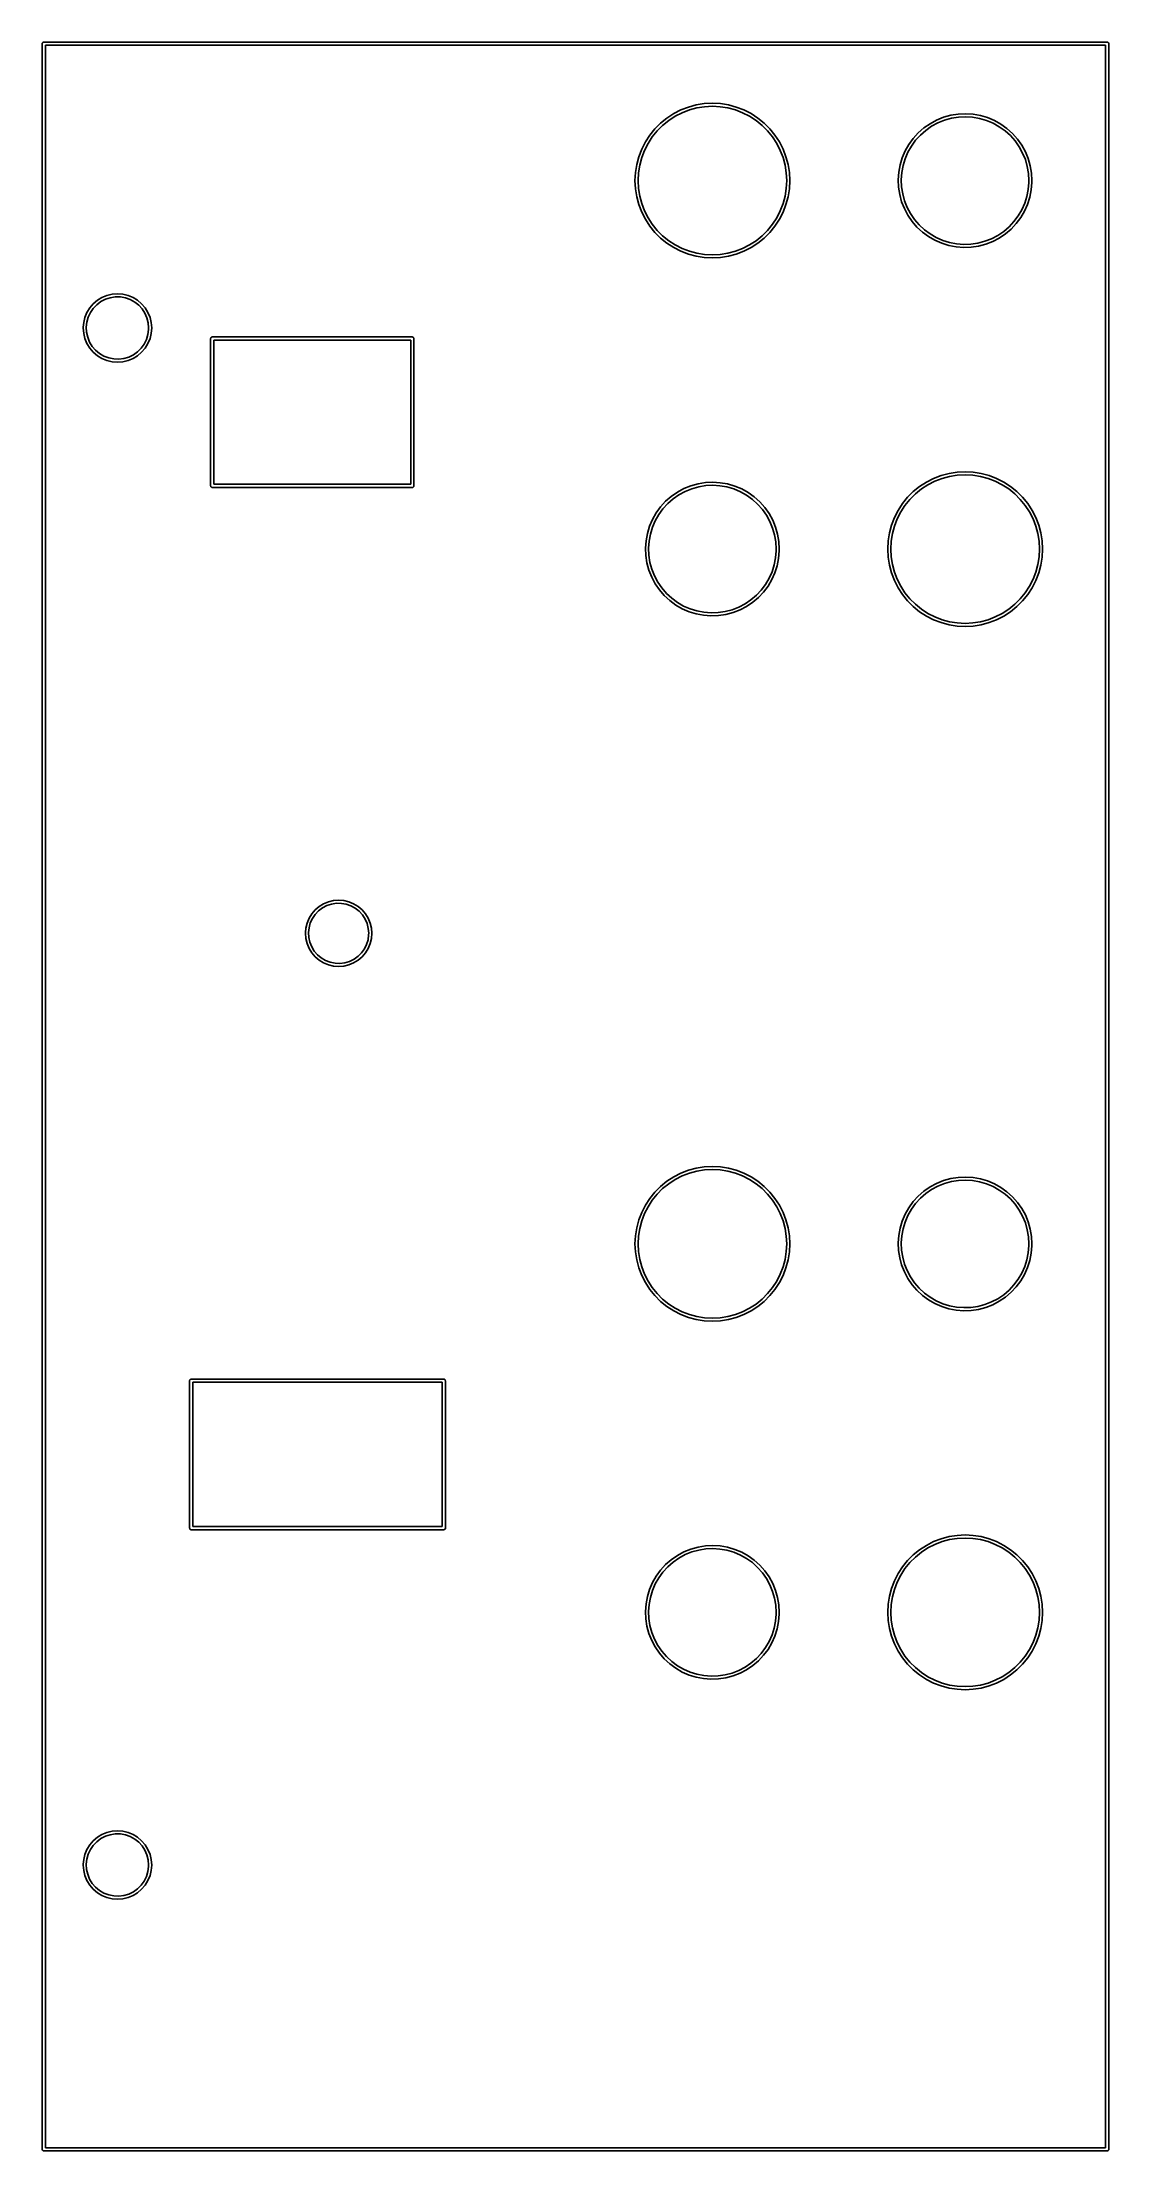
# Model space of a CAD drawing. Extents: x 13 to 64, y -113 to -13.
import ezdxf

# ---------------------------------------------------------------- set-up
doc = ezdxf.new("R2010")
doc.units = 0
doc.layers.add('BLACK', color=7, linetype='CONTINUOUS')

msp = doc.modelspace()

# ---------------------------------------------------------------- linework, layer by layer
at = {"layer": 'BLACK', "linetype": 'CONTINUOUS'}
for p, q in [((13.425, -13), (13.4267, -12.9903)), ((13.425, -113), (13.425, -13)), ((13.4261, -12.987), (13.4278, -12.9841)), ((13.4267, -12.9903), (13.4261, -12.987)), ((13.4278, -12.9841), (13.4295, -12.9743)), ((13.4295, -12.9743), (13.442, -12.9594)), ((13.442, -12.9594), (13.4518, -12.9425)), ((13.4518, -12.9425), (13.4581, -12.9402)), ((13.4581, -12.9402), (13.4625, -12.935)), ((13.4625, -12.935), (13.4817, -12.9317)), ((13.4817, -12.9317), (13.5, -12.925)), ((13.5, -12.925), (64, -12.925)), ((64, -12.925), (64.0097, -12.9267)), ((64.0097, -12.9267), (64.013, -12.9261)), ((64.013, -12.9261), (64.0159, -12.9278)), ((64.0159, -12.9278), (64.0257, -12.9295)), ((64.0257, -12.9295), (64.0406, -12.942)), ((64.0406, -12.942), (64.0575, -12.9518)), ((64.0575, -12.9518), (64.0598, -12.9581)), ((64.0598, -12.9581), (64.065, -12.9625)), ((64.065, -12.9625), (64.0683, -12.9817)), ((64.0683, -12.9817), (64.075, -13)), ((64.075, -13), (64.075, -113)), ((13.575, -13.075), (13.575, -112.925)), ((63.925, -13.075), (13.575, -13.075)), ((63.925, -112.925), (63.925, -13.075)), ((43.7552, -16.1427), (44.1144, -16.0049)), ((44.1144, -16.0049), (44.4859, -15.9053)), ((44.4859, -15.9053), (44.8659, -15.8451)), ((44.881, -15.9895), (44.5161, -16.0473)), ((44.8659, -15.8451), (45.25, -15.825)), ((45.25, -15.9702), (44.881, -15.9895)), ((45.25, -15.825), (45.6341, -15.8451)), ((45.619, -15.9895), (45.25, -15.9702)), ((45.9839, -16.0473), (45.619, -15.9895)), ((45.6341, -15.8451), (46.0141, -15.9053)), ((46.0141, -15.9053), (46.3856, -16.0049)), ((46.3856, -16.0049), (46.7448, -16.1427)), ((42.5189, -17.0409), (42.7909, -16.7689)), ((42.8881, -16.8768), (42.6268, -17.1381)), ((42.7909, -16.7689), (43.0899, -16.5269)), ((43.1752, -16.6443), (42.8881, -16.8768)), ((43.0899, -16.5269), (43.4125, -16.3174)), ((43.4851, -16.4431), (43.1752, -16.6443)), ((43.4125, -16.3174), (43.7552, -16.1427)), ((43.8143, -16.2753), (43.4851, -16.4431)), ((44.1592, -16.1429), (43.8143, -16.2753)), ((44.5161, -16.0473), (44.1592, -16.1429)), ((46.3408, -16.1429), (45.9839, -16.0473)), ((46.6857, -16.2753), (46.3408, -16.1429)), ((47.0149, -16.4431), (46.6857, -16.2753)), ((46.7448, -16.1427), (47.0875, -16.3174)), ((47.3248, -16.6443), (47.0149, -16.4431)), ((47.0875, -16.3174), (47.4101, -16.5269)), ((47.6119, -16.8768), (47.3248, -16.6443)), ((47.4101, -16.5269), (47.7091, -16.7689)), ((47.8732, -17.1381), (47.6119, -16.8768)), ((47.7091, -16.7689), (47.9811, -17.0409)), ((55.0286, -17.2315), (55.2953, -16.9981)), ((55.2953, -16.9981), (55.5863, -16.7958)), ((55.6624, -16.9195), (55.3847, -17.1125)), ((55.5863, -16.7958), (55.8982, -16.6272)), ((55.96, -16.7586), (55.6624, -16.9195)), ((55.8982, -16.6272), (56.2268, -16.4944)), ((56.2736, -16.6319), (55.96, -16.7586)), ((56.2268, -16.4944), (56.5682, -16.3991)), ((56.5994, -16.5409), (56.2736, -16.6319)), ((56.5682, -16.3991), (56.9181, -16.3424)), ((56.9333, -16.4868), (56.5994, -16.5409)), ((56.9181, -16.3424), (57.2722, -16.3251)), ((57.2712, -16.4703), (56.9333, -16.4868)), ((57.6087, -16.4915), (57.2712, -16.4703)), ((57.2722, -16.3251), (57.6259, -16.3473)), ((57.9418, -16.5503), (57.6087, -16.4915)), ((57.6259, -16.3473), (57.975, -16.4089)), ((58.2663, -16.6458), (57.9418, -16.5503)), ((57.975, -16.4089), (58.3151, -16.509)), ((58.5782, -16.7769), (58.2663, -16.6458)), ((58.3151, -16.509), (58.6418, -16.6463)), ((58.8734, -16.9419), (58.5782, -16.7769)), ((58.6418, -16.6463), (58.9512, -16.8193)), ((59.1485, -17.1388), (58.8734, -16.9419)), ((58.9512, -16.8193), (59.2395, -17.0256)), ((41.7549, -18.3644), (41.8927, -18.0052)), ((41.8927, -18.0052), (42.0674, -17.6625)), ((42.1931, -17.7351), (42.0253, -18.0643)), ((42.0674, -17.6625), (42.2769, -17.3399)), ((42.3943, -17.4252), (42.1931, -17.7351)), ((42.2769, -17.3399), (42.5189, -17.0409)), ((42.6268, -17.1381), (42.3943, -17.4252)), ((48.1057, -17.4252), (47.8732, -17.1381)), ((47.9811, -17.0409), (48.2231, -17.3399)), ((48.3069, -17.7351), (48.1057, -17.4252)), ((48.2231, -17.3399), (48.4326, -17.6625)), ((48.4747, -18.0643), (48.3069, -17.7351)), ((48.4326, -17.6625), (48.6073, -18.0052)), ((48.6073, -18.0052), (48.7451, -18.3644)), ((54.4061, -18.0883), (54.5812, -17.7801)), ((54.7033, -17.8588), (54.5362, -18.1529)), ((54.5812, -17.7801), (54.7896, -17.4933)), ((54.9021, -17.5851), (54.7033, -17.8588)), ((54.7896, -17.4933), (55.0286, -17.2315)), ((55.1302, -17.3353), (54.9021, -17.5851)), ((55.3847, -17.1125), (55.1302, -17.3353)), ((59.3998, -17.3651), (59.1485, -17.1388)), ((59.2395, -17.0256), (59.5029, -17.2628)), ((59.6244, -17.6181), (59.3998, -17.3651)), ((59.5029, -17.2628), (59.7382, -17.5279)), ((59.8194, -17.8945), (59.6244, -17.6181)), ((59.7382, -17.5279), (59.9426, -17.8175)), ((59.9823, -18.1909), (59.8194, -17.8945)), ((59.9426, -17.8175), (60.1133, -18.1281)), ((41.5951, -19.1159), (41.6553, -18.7359)), ((41.6553, -18.7359), (41.7549, -18.3644)), ((41.7973, -18.7661), (41.7395, -19.131)), ((41.8929, -18.4092), (41.7973, -18.7661)), ((42.0253, -18.0643), (41.8929, -18.4092)), ((48.6071, -18.4092), (48.4747, -18.0643)), ((48.7027, -18.7661), (48.6071, -18.4092)), ((48.7605, -19.131), (48.7027, -18.7661)), ((48.7451, -18.3644), (48.8447, -18.7359)), ((48.8447, -18.7359), (48.9049, -19.1159)), ((54.1, -19.1021), (54.164, -18.7534)), ((54.164, -18.7534), (54.2665, -18.4141)), ((54.3052, -18.7876), (54.2441, -19.1203)), ((54.2665, -18.4141), (54.4061, -18.0883)), ((54.403, -18.4638), (54.3052, -18.7876)), ((54.5362, -18.1529), (54.403, -18.4638)), ((60.1112, -18.5036), (59.9823, -18.1909)), ((60.2045, -18.8288), (60.1112, -18.5036)), ((60.1133, -18.1281), (60.2484, -18.4558)), ((60.2609, -19.1623), (60.2045, -18.8288)), ((60.2484, -18.4558), (60.3461, -18.7966)), ((60.3461, -18.7966), (60.4052, -19.1461)), ((41.575, -19.5), (41.5951, -19.1159)), ((41.5951, -19.8841), (41.575, -19.5)), ((41.6553, -20.2641), (41.5951, -19.8841)), ((41.7395, -19.131), (41.7202, -19.5)), ((41.7202, -19.5), (41.7395, -19.869)), ((41.7395, -19.869), (41.7973, -20.2339)), ((48.7027, -20.2339), (48.7605, -19.869)), ((48.7798, -19.5), (48.7605, -19.131)), ((48.7605, -19.869), (48.7798, -19.5)), ((48.9049, -19.8841), (48.8447, -20.2641)), ((48.9049, -19.1159), (48.925, -19.5)), ((48.925, -19.5), (48.9049, -19.8841)), ((54.0753, -19.4557), (54.1, -19.1021)), ((54.0754, -19.4577), (54.0753, -19.4557)), ((54.0902, -19.8098), (54.0754, -19.4577)), ((54.1444, -20.1601), (54.0902, -19.8098)), ((54.2441, -19.1203), (54.2205, -19.4577)), ((54.2205, -19.4577), (54.2347, -19.7957)), ((54.2347, -19.7957), (54.2864, -20.1299)), ((60.1846, -20.2535), (60.2503, -19.9217)), ((60.2503, -19.9217), (60.2786, -19.5846)), ((60.2798, -19.5), (60.2609, -19.1623)), ((60.2786, -19.5846), (60.2798, -19.5)), ((60.3941, -19.9419), (60.3253, -20.2896)), ((60.4238, -19.5887), (60.3941, -19.9419)), ((60.4052, -19.1461), (60.425, -19.5)), ((60.425, -19.5), (60.4238, -19.5887)), ((41.7549, -20.6356), (41.6553, -20.2641)), ((41.8927, -20.9948), (41.7549, -20.6356)), ((41.7973, -20.2339), (41.8929, -20.5908)), ((42.0674, -21.3375), (41.8927, -20.9948)), ((41.8929, -20.5908), (42.0253, -20.9357)), ((42.0253, -20.9357), (42.1931, -21.2649)), ((48.3069, -21.2649), (48.4747, -20.9357)), ((48.6073, -20.9948), (48.4326, -21.3375)), ((48.4747, -20.9357), (48.6071, -20.5908)), ((48.6071, -20.5908), (48.7027, -20.2339)), ((48.7451, -20.6356), (48.6073, -20.9948)), ((48.8447, -20.2641), (48.7451, -20.6356)), ((54.2373, -20.5022), (54.1444, -20.1601)), ((54.3678, -20.8318), (54.2373, -20.5022)), ((54.2864, -20.1299), (54.3751, -20.4563)), ((54.5342, -21.1447), (54.3678, -20.8318)), ((54.3751, -20.4563), (54.4996, -20.7708)), ((54.4996, -20.7708), (54.6584, -21.0695)), ((59.7736, -21.1766), (59.9447, -20.8849)), ((60.0739, -20.9513), (59.8945, -21.257)), ((59.9447, -20.8849), (60.0823, -20.5759)), ((60.2181, -20.6275), (60.0739, -20.9513)), ((60.0823, -20.5759), (60.1846, -20.2535)), ((60.3253, -20.2896), (60.2181, -20.6275)), ((42.2769, -21.6601), (42.0674, -21.3375)), ((42.1931, -21.2649), (42.3943, -21.5748)), ((42.5189, -21.9591), (42.2769, -21.6601)), ((42.3943, -21.5748), (42.6268, -21.8619)), ((42.7909, -22.2311), (42.5189, -21.9591)), ((42.6268, -21.8619), (42.8881, -22.1232)), ((47.6119, -22.1232), (47.8732, -21.8619)), ((47.9811, -21.9591), (47.7091, -22.2311)), ((47.8732, -21.8619), (48.1057, -21.5748)), ((48.2231, -21.6601), (47.9811, -21.9591)), ((48.1057, -21.5748), (48.3069, -21.2649)), ((48.4326, -21.3375), (48.2231, -21.6601)), ((54.7345, -21.4372), (54.5342, -21.1447)), ((54.6584, -21.0695), (54.8495, -21.3486)), ((54.9661, -21.7055), (54.7345, -21.4372)), ((54.8495, -21.3486), (55.0706, -21.6047)), ((55.2262, -21.9464), (54.9661, -21.7055)), ((55.0706, -21.6047), (55.3188, -21.8345)), ((55.5115, -22.1567), (55.2262, -21.9464)), ((55.3188, -21.8345), (55.591, -22.0352)), ((58.8014, -22.1024), (59.0818, -21.9133)), ((59.1696, -22.029), (58.8757, -22.2272)), ((59.0818, -21.9133), (59.3394, -21.6941)), ((59.4395, -21.7992), (59.1696, -22.029)), ((59.3394, -21.6941), (59.5709, -21.4475)), ((59.6822, -21.5409), (59.4395, -21.7992)), ((59.5709, -21.4475), (59.7736, -21.1766)), ((59.8945, -21.257), (59.6822, -21.5409)), ((43.0899, -22.4731), (42.7909, -22.2311)), ((42.8881, -22.1232), (43.1752, -22.3557)), ((43.4125, -22.6826), (43.0899, -22.4731)), ((43.1752, -22.3557), (43.4851, -22.5569)), ((43.7552, -22.8573), (43.4125, -22.6826)), ((43.4851, -22.5569), (43.8143, -22.7247)), ((44.1144, -22.9951), (43.7552, -22.8573)), ((43.8143, -22.7247), (44.1592, -22.8571)), ((44.4859, -23.0947), (44.1144, -22.9951)), ((44.1592, -22.8571), (44.5161, -22.9527)), ((44.5161, -22.9527), (44.881, -23.0105)), ((44.881, -23.0105), (45.25, -23.0298)), ((45.25, -23.0298), (45.619, -23.0105)), ((45.619, -23.0105), (45.9839, -22.9527)), ((45.9839, -22.9527), (46.3408, -22.8571)), ((46.3856, -22.9951), (46.0141, -23.0947)), ((46.3408, -22.8571), (46.6857, -22.7247)), ((46.7448, -22.8573), (46.3856, -22.9951)), ((46.6857, -22.7247), (47.0149, -22.5569)), ((47.0875, -22.6826), (46.7448, -22.8573)), ((47.0149, -22.5569), (47.3248, -22.3557)), ((47.4101, -22.4731), (47.0875, -22.6826)), ((47.3248, -22.3557), (47.6119, -22.1232)), ((47.7091, -22.2311), (47.4101, -22.4731)), ((55.8185, -22.334), (55.5115, -22.1567)), ((55.591, -22.0352), (55.8839, -22.2043)), ((56.1433, -22.4759), (55.8185, -22.334)), ((55.8839, -22.2043), (56.1939, -22.3397)), ((56.4819, -22.5807), (56.1433, -22.4759)), ((56.1939, -22.3397), (56.517, -22.4398)), ((56.8301, -22.6471), (56.4819, -22.5807)), ((56.517, -22.4398), (56.8493, -22.5032)), ((57.1835, -22.6743), (56.8301, -22.6471)), ((56.8493, -22.5032), (57.1865, -22.5291)), ((57.5378, -22.6619), (57.1835, -22.6743)), ((57.1865, -22.5291), (57.5246, -22.5173)), ((57.5246, -22.5173), (57.8592, -22.4679)), ((57.8884, -22.6102), (57.5378, -22.6619)), ((57.8592, -22.4679), (58.1862, -22.3815)), ((58.2311, -22.5196), (57.8884, -22.6102)), ((58.1862, -22.3815), (58.5016, -22.2592)), ((58.5616, -22.3914), (58.2311, -22.5196)), ((58.5016, -22.2592), (58.8014, -22.1024)), ((58.8757, -22.2272), (58.5616, -22.3914)), ((44.8659, -23.1549), (44.4859, -23.0947)), ((45.25, -23.175), (44.8659, -23.1549)), ((45.6341, -23.1549), (45.25, -23.175)), ((46.0141, -23.0947), (45.6341, -23.1549)), ((16.2623, -25.0521), (16.4978, -24.9545)), ((16.4978, -24.9545), (16.7458, -24.895)), ((16.8968, -25.0236), (16.657, -25.0602)), ((16.7458, -24.895), (17, -24.875)), ((17.1393, -25.0265), (16.8968, -25.0236)), ((17, -24.875), (17.2542, -24.895)), ((17.3781, -25.069), (17.1393, -25.0265)), ((17.2542, -24.895), (17.5022, -24.9545)), ((17.5022, -24.9545), (17.7377, -25.0521)), ((15.395, -26.2458), (15.4545, -25.9978)), ((15.4545, -25.9978), (15.5521, -25.7623)), ((15.611, -25.9889), (15.5462, -26.2227)), ((15.5521, -25.7623), (15.6853, -25.5448)), ((15.7131, -25.7689), (15.611, -25.9889)), ((15.6853, -25.5448), (15.851, -25.351)), ((15.8498, -25.5686), (15.7131, -25.7689)), ((16.0174, -25.3932), (15.8498, -25.5686)), ((15.851, -25.351), (16.0448, -25.1853)), ((16.2113, -25.2476), (16.0174, -25.3932)), ((16.0448, -25.1853), (16.2623, -25.0521)), ((16.4265, -25.1356), (16.2113, -25.2476)), ((16.657, -25.0602), (16.4265, -25.1356)), ((17.6067, -25.15), (17.3781, -25.069)), ((17.8191, -25.2672), (17.6067, -25.15)), ((17.7377, -25.0521), (17.9552, -25.1853)), ((18.0094, -25.4176), (17.8191, -25.2672)), ((17.9552, -25.1853), (18.149, -25.351)), ((18.1726, -25.597), (18.0094, -25.4176)), ((18.149, -25.351), (18.3147, -25.5448)), ((18.3044, -25.8006), (18.1726, -25.597)), ((18.4011, -26.023), (18.3044, -25.8006)), ((18.3147, -25.5448), (18.4479, -25.7623)), ((18.4602, -26.2583), (18.4011, -26.023)), ((18.4479, -25.7623), (18.5455, -25.9978)), ((18.5455, -25.9978), (18.605, -26.2458)), ((15.375, -26.5), (15.3778, -26.4638)), ((15.395, -26.7542), (15.375, -26.5)), ((15.3778, -26.4638), (15.395, -26.2458)), ((15.4545, -27.0022), (15.395, -26.7542)), ((15.5521, -27.2377), (15.4545, -27.0022)), ((15.5462, -26.2227), (15.5204, -26.4638)), ((15.5204, -26.4638), (15.5343, -26.706)), ((15.5343, -26.706), (15.5877, -26.9426)), ((15.5877, -26.9426), (15.6789, -27.1673)), ((18.3761, -27.0448), (18.4466, -26.8128)), ((18.4466, -26.8128), (18.4783, -26.5723)), ((18.5455, -27.0022), (18.4479, -27.2377)), ((18.4801, -26.5), (18.4602, -26.2583)), ((18.4783, -26.5723), (18.4801, -26.5)), ((18.605, -26.7542), (18.5455, -27.0022)), ((18.605, -26.2458), (18.625, -26.5)), ((18.625, -26.5), (18.605, -26.7542)), ((21.425, -27), (21.4267, -26.9903)), ((21.425, -34), (21.425, -27)), ((21.4261, -26.987), (21.4278, -26.9841)), ((21.4267, -26.9903), (21.4261, -26.987)), ((21.4278, -26.9841), (21.4295, -26.9743)), ((21.4295, -26.9743), (21.442, -26.9594)), ((21.442, -26.9594), (21.4518, -26.9425)), ((21.4518, -26.9425), (21.4581, -26.9402)), ((21.4581, -26.9402), (21.4625, -26.935)), ((21.4625, -26.935), (21.4817, -26.9317)), ((21.4817, -26.9317), (21.5, -26.925)), ((21.5, -26.925), (31, -26.925)), ((31, -26.925), (31.0097, -26.9267)), ((31.0097, -26.9267), (31.013, -26.9261)), ((31.013, -26.9261), (31.0159, -26.9278)), ((31.0159, -26.9278), (31.0257, -26.9295)), ((31.0257, -26.9295), (31.0406, -26.942)), ((31.0406, -26.942), (31.0575, -26.9518)), ((31.0575, -26.9518), (31.0598, -26.9581)), ((31.0598, -26.9581), (31.065, -26.9625)), ((31.065, -26.9625), (31.0683, -26.9817)), ((31.0683, -26.9817), (31.075, -27)), ((31.075, -27), (31.075, -34)), ((15.6853, -27.4552), (15.5521, -27.2377)), ((15.6789, -27.1673), (15.8057, -27.3741)), ((15.851, -27.649), (15.6853, -27.4552)), ((15.8057, -27.3741), (15.9645, -27.5575)), ((16.0448, -27.8147), (15.851, -27.649)), ((15.9645, -27.5575), (16.1511, -27.7124)), ((16.2623, -27.9479), (16.0448, -27.8147)), ((16.1511, -27.7124), (16.3605, -27.8348)), ((16.4978, -28.0455), (16.2623, -27.9479)), ((16.3605, -27.8348), (16.5871, -27.9213)), ((16.5871, -27.9213), (16.8248, -27.9696)), ((16.8248, -27.9696), (17.0671, -27.9785)), ((17.0671, -27.9785), (17.3077, -27.9477)), ((17.3077, -27.9477), (17.54, -27.878)), ((17.7377, -27.9479), (17.5022, -28.0455)), ((17.54, -27.878), (17.7579, -27.7713)), ((17.9552, -27.8147), (17.7377, -27.9479)), ((17.7579, -27.7713), (17.9553, -27.6305)), ((18.149, -27.649), (17.9552, -27.8147)), ((17.9553, -27.6305), (18.1271, -27.4593)), ((18.1271, -27.4593), (18.2687, -27.2623)), ((18.3147, -27.4552), (18.149, -27.649)), ((18.2687, -27.2623), (18.3761, -27.0448)), ((18.4479, -27.2377), (18.3147, -27.4552)), ((21.575, -27.075), (21.575, -33.925)), ((30.925, -27.075), (21.575, -27.075)), ((30.925, -33.925), (30.925, -27.075)), ((16.7458, -28.105), (16.4978, -28.0455)), ((17, -28.125), (16.7458, -28.105)), ((17.2542, -28.105), (17, -28.125)), ((17.5022, -28.0455), (17.2542, -28.105)), ((21.4317, -34.0183), (21.425, -34)), ((21.435, -34.0375), (21.4317, -34.0183)), ((21.4402, -34.0418), (21.435, -34.0375)), ((21.4425, -34.0482), (21.4402, -34.0418)), ((21.4594, -34.058), (21.4425, -34.0482)), ((21.575, -33.925), (30.925, -33.925)), ((31.058, -34.0406), (31.0482, -34.0575)), ((31.0705, -34.0257), (31.058, -34.0406)), ((31.0722, -34.0159), (31.0705, -34.0257)), ((31.0739, -34.013), (31.0722, -34.0159)), ((31.075, -34), (31.0733, -34.0097)), ((31.0733, -34.0097), (31.0739, -34.013)), ((43.8982, -34.1272), (44.2268, -33.9944)), ((44.2268, -33.9944), (44.5682, -33.8991)), ((44.5994, -34.0409), (44.2736, -34.1319)), ((44.5682, -33.8991), (44.9181, -33.8424)), ((44.9333, -33.9868), (44.5994, -34.0409)), ((44.9181, -33.8424), (45.2722, -33.8251)), ((45.2712, -33.9703), (44.9333, -33.9868)), ((45.6087, -33.9915), (45.2712, -33.9703)), ((45.2722, -33.8251), (45.6259, -33.8473)), ((45.9418, -34.0503), (45.6087, -33.9915)), ((45.6259, -33.8473), (45.975, -33.9089)), ((46.2663, -34.1458), (45.9418, -34.0503)), ((45.975, -33.9089), (46.3151, -34.009)), ((46.3151, -34.009), (46.6418, -34.1463)), ((54.7909, -34.2689), (55.0899, -34.0269)), ((55.0899, -34.0269), (55.4125, -33.8174)), ((55.4851, -33.9431), (55.1752, -34.1443)), ((55.4125, -33.8174), (55.7552, -33.6427)), ((55.8143, -33.7753), (55.4851, -33.9431)), ((55.7552, -33.6427), (56.1144, -33.5049)), ((56.1592, -33.6429), (55.8143, -33.7753)), ((56.1144, -33.5049), (56.4859, -33.4053)), ((56.5161, -33.5473), (56.1592, -33.6429)), ((56.4859, -33.4053), (56.8659, -33.3451)), ((56.881, -33.4895), (56.5161, -33.5473)), ((56.8659, -33.3451), (57.25, -33.325)), ((57.25, -33.4702), (56.881, -33.4895)), ((57.25, -33.325), (57.6341, -33.3451)), ((57.619, -33.4895), (57.25, -33.4702)), ((57.9839, -33.5473), (57.619, -33.4895)), ((57.6341, -33.3451), (58.0141, -33.4053)), ((58.3408, -33.6429), (57.9839, -33.5473)), ((58.0141, -33.4053), (58.3856, -33.5049)), ((58.6857, -33.7753), (58.3408, -33.6429)), ((58.3856, -33.5049), (58.7448, -33.6427)), ((59.0149, -33.9431), (58.6857, -33.7753)), ((58.7448, -33.6427), (59.0875, -33.8174)), ((59.3248, -34.1443), (59.0149, -33.9431)), ((59.0875, -33.8174), (59.4101, -34.0269)), ((59.4101, -34.0269), (59.7091, -34.2689)), ((21.4743, -34.0705), (21.4594, -34.058)), ((21.4841, -34.0722), (21.4743, -34.0705)), ((21.487, -34.0739), (21.4841, -34.0722)), ((21.4903, -34.0733), (21.487, -34.0739)), ((21.5, -34.075), (21.4903, -34.0733)), ((31, -34.075), (21.5, -34.075)), ((31.0183, -34.0683), (31, -34.075)), ((31.0375, -34.065), (31.0183, -34.0683)), ((31.0419, -34.0598), (31.0375, -34.065)), ((31.0482, -34.0575), (31.0419, -34.0598)), ((42.5812, -35.2801), (42.7896, -34.9933)), ((42.7896, -34.9933), (43.0286, -34.7315)), ((43.1302, -34.8353), (42.9021, -35.0851)), ((43.0286, -34.7315), (43.2953, -34.4981)), ((43.3847, -34.6125), (43.1302, -34.8353)), ((43.2953, -34.4981), (43.5863, -34.2958)), ((43.6624, -34.4195), (43.3847, -34.6125)), ((43.5863, -34.2958), (43.8982, -34.1272)), ((43.96, -34.2586), (43.6624, -34.4195)), ((44.2736, -34.1319), (43.96, -34.2586)), ((46.5782, -34.2769), (46.2663, -34.1458)), ((46.8734, -34.4419), (46.5782, -34.2769)), ((46.6418, -34.1463), (46.9512, -34.3193)), ((47.1485, -34.6388), (46.8734, -34.4419)), ((46.9512, -34.3193), (47.2395, -34.5256)), ((47.3998, -34.8651), (47.1485, -34.6388)), ((47.2395, -34.5256), (47.5029, -34.7628)), ((47.6244, -35.1181), (47.3998, -34.8651)), ((47.5029, -34.7628), (47.7382, -35.0279)), ((47.7382, -35.0279), (47.9426, -35.3175)), ((54.0674, -35.1625), (54.2769, -34.8399)), ((54.3943, -34.9252), (54.1931, -35.2351)), ((54.2769, -34.8399), (54.5189, -34.5409)), ((54.6268, -34.6381), (54.3943, -34.9252)), ((54.5189, -34.5409), (54.7909, -34.2689)), ((54.8881, -34.3768), (54.6268, -34.6381)), ((55.1752, -34.1443), (54.8881, -34.3768)), ((59.6119, -34.3768), (59.3248, -34.1443)), ((59.8732, -34.6381), (59.6119, -34.3768)), ((59.7091, -34.2689), (59.9811, -34.5409)), ((60.1057, -34.9252), (59.8732, -34.6381)), ((59.9811, -34.5409), (60.2231, -34.8399)), ((60.3069, -35.2351), (60.1057, -34.9252)), ((60.2231, -34.8399), (60.4326, -35.1625)), ((42.164, -36.2534), (42.2665, -35.9141)), ((42.2665, -35.9141), (42.4061, -35.5883)), ((42.403, -35.9638), (42.3052, -36.2876)), ((42.5362, -35.6529), (42.403, -35.9638)), ((42.4061, -35.5883), (42.5812, -35.2801)), ((42.7033, -35.3588), (42.5362, -35.6529)), ((42.9021, -35.0851), (42.7033, -35.3588)), ((47.8194, -35.3945), (47.6244, -35.1181)), ((47.9823, -35.6909), (47.8194, -35.3945)), ((47.9426, -35.3175), (48.1133, -35.6281)), ((48.1112, -36.0036), (47.9823, -35.6909)), ((48.2045, -36.3288), (48.1112, -36.0036)), ((48.1133, -35.6281), (48.2484, -35.9558)), ((48.2484, -35.9558), (48.3461, -36.2966)), ((53.6553, -36.2359), (53.7549, -35.8644)), ((53.7549, -35.8644), (53.8927, -35.5052)), ((53.8929, -35.9092), (53.7973, -36.2661)), ((53.8927, -35.5052), (54.0674, -35.1625)), ((54.0253, -35.5643), (53.8929, -35.9092)), ((54.1931, -35.2351), (54.0253, -35.5643)), ((60.4747, -35.5643), (60.3069, -35.2351)), ((60.4326, -35.1625), (60.6073, -35.5052)), ((60.6071, -35.9092), (60.4747, -35.5643)), ((60.7027, -36.2661), (60.6071, -35.9092)), ((60.6073, -35.5052), (60.7451, -35.8644)), ((60.7451, -35.8644), (60.8447, -36.2359)), ((42.0753, -36.9557), (42.1, -36.6021)), ((42.0754, -36.9577), (42.0753, -36.9557)), ((42.0902, -37.3098), (42.0754, -36.9577)), ((42.1, -36.6021), (42.164, -36.2534)), ((42.2441, -36.6203), (42.2205, -36.9577)), ((42.2205, -36.9577), (42.2347, -37.2957)), ((42.3052, -36.2876), (42.2441, -36.6203)), ((48.2609, -36.6623), (48.2045, -36.3288)), ((48.2798, -37), (48.2609, -36.6623)), ((48.2786, -37.0846), (48.2798, -37)), ((48.3461, -36.2966), (48.4052, -36.6461)), ((48.4052, -36.6461), (48.425, -37)), ((48.425, -37), (48.4238, -37.0887)), ((53.575, -37), (53.5951, -36.6159)), ((53.5951, -37.3841), (53.575, -37)), ((53.5951, -36.6159), (53.6553, -36.2359)), ((53.7395, -36.631), (53.7202, -37)), ((53.7202, -37), (53.7395, -37.369)), ((53.7973, -36.2661), (53.7395, -36.631)), ((60.7605, -36.631), (60.7027, -36.2661)), ((60.7798, -37), (60.7605, -36.631)), ((60.7605, -37.369), (60.7798, -37)), ((60.8447, -36.2359), (60.9049, -36.6159)), ((60.9049, -36.6159), (60.925, -37)), ((60.925, -37), (60.9049, -37.3841)), ((42.1444, -37.6601), (42.0902, -37.3098)), ((42.2373, -38.0022), (42.1444, -37.6601)), ((42.2347, -37.2957), (42.2864, -37.6299)), ((42.3678, -38.3318), (42.2373, -38.0022)), ((42.2864, -37.6299), (42.3751, -37.9563)), ((42.3751, -37.9563), (42.4996, -38.2708)), ((48.0823, -38.0759), (48.1846, -37.7535)), ((48.1846, -37.7535), (48.2503, -37.4217)), ((48.3253, -37.7896), (48.2181, -38.1275)), ((48.2503, -37.4217), (48.2786, -37.0846)), ((48.3941, -37.4419), (48.3253, -37.7896)), ((48.4238, -37.0887), (48.3941, -37.4419)), ((53.6553, -37.7641), (53.5951, -37.3841)), ((53.7549, -38.1356), (53.6553, -37.7641)), ((53.7395, -37.369), (53.7973, -37.7339)), ((53.7973, -37.7339), (53.8929, -38.0908)), ((60.6071, -38.0908), (60.7027, -37.7339)), ((60.7027, -37.7339), (60.7605, -37.369)), ((60.8447, -37.7641), (60.7451, -38.1356)), ((60.9049, -37.3841), (60.8447, -37.7641)), ((42.5342, -38.6447), (42.3678, -38.3318)), ((42.4996, -38.2708), (42.6584, -38.5695)), ((42.7345, -38.9372), (42.5342, -38.6447)), ((42.6584, -38.5695), (42.8495, -38.8486)), ((42.9661, -39.2055), (42.7345, -38.9372)), ((42.8495, -38.8486), (43.0706, -39.1047)), ((47.3394, -39.1941), (47.5709, -38.9475)), ((47.6822, -39.0409), (47.4395, -39.2992)), ((47.5709, -38.9475), (47.7736, -38.6766)), ((47.8945, -38.757), (47.6822, -39.0409)), ((47.7736, -38.6766), (47.9447, -38.3849)), ((48.0739, -38.4513), (47.8945, -38.757)), ((47.9447, -38.3849), (48.0823, -38.0759)), ((48.2181, -38.1275), (48.0739, -38.4513)), ((53.8927, -38.4948), (53.7549, -38.1356)), ((54.0674, -38.8375), (53.8927, -38.4948)), ((53.8929, -38.0908), (54.0253, -38.4357)), ((54.0253, -38.4357), (54.1931, -38.7649)), ((54.2769, -39.1601), (54.0674, -38.8375)), ((54.1931, -38.7649), (54.3943, -39.0748)), ((60.1057, -39.0748), (60.3069, -38.7649)), ((60.4326, -38.8375), (60.2231, -39.1601)), ((60.3069, -38.7649), (60.4747, -38.4357)), ((60.6073, -38.4948), (60.4326, -38.8375)), ((60.4747, -38.4357), (60.6071, -38.0908)), ((60.7451, -38.1356), (60.6073, -38.4948)), ((43.2262, -39.4464), (42.9661, -39.2055)), ((43.0706, -39.1047), (43.3188, -39.3345)), ((43.5115, -39.6567), (43.2262, -39.4464)), ((43.3188, -39.3345), (43.591, -39.5352)), ((43.8185, -39.834), (43.5115, -39.6567)), ((43.591, -39.5352), (43.8839, -39.7043)), ((44.1433, -39.9759), (43.8185, -39.834)), ((43.8839, -39.7043), (44.1939, -39.8397)), ((44.4819, -40.0807), (44.1433, -39.9759)), ((44.1939, -39.8397), (44.517, -39.9398)), ((44.517, -39.9398), (44.8493, -40.0032)), ((44.8493, -40.0032), (45.1865, -40.0291)), ((45.1865, -40.0291), (45.5246, -40.0173)), ((45.5246, -40.0173), (45.8592, -39.9679)), ((45.8592, -39.9679), (46.1862, -39.8815)), ((46.2311, -40.0196), (45.8884, -40.1102)), ((46.1862, -39.8815), (46.5016, -39.7592)), ((46.5616, -39.8914), (46.2311, -40.0196)), ((46.5016, -39.7592), (46.8014, -39.6024)), ((46.8757, -39.7272), (46.5616, -39.8914)), ((46.8014, -39.6024), (47.0818, -39.4133)), ((47.1696, -39.529), (46.8757, -39.7272)), ((47.0818, -39.4133), (47.3394, -39.1941)), ((47.4395, -39.2992), (47.1696, -39.529)), ((54.5189, -39.4591), (54.2769, -39.1601)), ((54.3943, -39.0748), (54.6268, -39.3619)), ((54.7909, -39.7311), (54.5189, -39.4591)), ((54.6268, -39.3619), (54.8881, -39.6232)), ((55.0899, -39.9731), (54.7909, -39.7311)), ((54.8881, -39.6232), (55.1752, -39.8557)), ((55.4125, -40.1826), (55.0899, -39.9731)), ((55.1752, -39.8557), (55.4851, -40.0569)), ((55.4851, -40.0569), (55.8143, -40.2247)), ((58.6857, -40.2247), (59.0149, -40.0569)), ((59.0149, -40.0569), (59.3248, -39.8557)), ((59.4101, -39.9731), (59.0875, -40.1826)), ((59.3248, -39.8557), (59.6119, -39.6232)), ((59.7091, -39.7311), (59.4101, -39.9731)), ((59.6119, -39.6232), (59.8732, -39.3619)), ((59.9811, -39.4591), (59.7091, -39.7311)), ((59.8732, -39.3619), (60.1057, -39.0748)), ((60.2231, -39.1601), (59.9811, -39.4591)), ((44.8301, -40.1471), (44.4819, -40.0807)), ((45.1835, -40.1743), (44.8301, -40.1471)), ((45.5378, -40.1619), (45.1835, -40.1743)), ((45.8884, -40.1102), (45.5378, -40.1619)), ((55.7552, -40.3573), (55.4125, -40.1826)), ((56.1144, -40.4951), (55.7552, -40.3573)), ((55.8143, -40.2247), (56.1592, -40.3571)), ((56.4859, -40.5947), (56.1144, -40.4951)), ((56.1592, -40.3571), (56.5161, -40.4527)), ((56.8659, -40.6549), (56.4859, -40.5947)), ((56.5161, -40.4527), (56.881, -40.5105)), ((57.25, -40.675), (56.8659, -40.6549)), ((56.881, -40.5105), (57.25, -40.5298)), ((57.25, -40.5298), (57.619, -40.5105)), ((57.6341, -40.6549), (57.25, -40.675)), ((57.619, -40.5105), (57.9839, -40.4527)), ((58.0141, -40.5947), (57.6341, -40.6549)), ((57.9839, -40.4527), (58.3408, -40.3571)), ((58.3856, -40.4951), (58.0141, -40.5947)), ((58.3408, -40.3571), (58.6857, -40.2247)), ((58.7448, -40.3573), (58.3856, -40.4951)), ((59.0875, -40.1826), (58.7448, -40.3573)), ((26.3863, -54.1363), (26.5742, -53.9758)), ((26.738, -54.04), (26.5507, -54.1807)), ((26.5742, -53.9758), (26.785, -53.8467)), ((26.9459, -53.9318), (26.738, -54.04)), ((26.785, -53.8467), (27.0133, -53.7521)), ((27.1686, -53.859), (26.9459, -53.9318)), ((27.0133, -53.7521), (27.2536, -53.6944)), ((27.4003, -53.8236), (27.1686, -53.859)), ((27.2536, -53.6944), (27.5, -53.675)), ((27.6346, -53.8265), (27.4003, -53.8236)), ((27.5, -53.675), (27.7464, -53.6944)), ((27.8653, -53.8676), (27.6346, -53.8265)), ((27.7464, -53.6944), (27.9867, -53.7521)), ((28.0861, -53.9458), (27.8653, -53.8676)), ((27.9867, -53.7521), (28.215, -53.8467)), ((28.2913, -54.059), (28.0861, -53.9458)), ((28.215, -53.8467), (28.4258, -53.9758)), ((28.4752, -54.2042), (28.2913, -54.059)), ((28.4258, -53.9758), (28.6137, -54.1363)), ((25.9277, -55.2151), (25.9444, -55.0036)), ((25.9444, -55.0036), (26.0021, -54.7633)), ((26.0021, -54.7633), (26.0967, -54.535)), ((26.0954, -54.9821), (26.0705, -55.2151)), ((26.1581, -54.7563), (26.0954, -54.9821)), ((26.0967, -54.535), (26.2258, -54.3242)), ((26.2567, -54.5437), (26.1581, -54.7563)), ((26.2258, -54.3242), (26.3863, -54.1363)), ((26.3888, -54.3501), (26.2567, -54.5437)), ((26.5507, -54.1807), (26.3888, -54.3501)), ((28.6329, -54.3776), (28.4752, -54.2042)), ((28.6137, -54.1363), (28.7742, -54.3242)), ((28.7602, -54.5743), (28.6329, -54.3776)), ((28.8536, -54.7892), (28.7602, -54.5743)), ((28.7742, -54.3242), (28.9033, -54.535)), ((28.9107, -55.0165), (28.8536, -54.7892)), ((28.9033, -54.535), (28.9979, -54.7633)), ((28.9299, -55.25), (28.9107, -55.0165)), ((28.9979, -54.7633), (29.0556, -55.0036)), ((29.0556, -55.0036), (29.075, -55.25)), ((25.925, -55.25), (25.9277, -55.2151)), ((25.9444, -55.4964), (25.925, -55.25)), ((26.0021, -55.7367), (25.9444, -55.4964)), ((26.0967, -55.965), (26.0021, -55.7367)), ((26.0705, -55.2151), (26.084, -55.449)), ((26.084, -55.449), (26.1355, -55.6776)), ((26.2258, -56.1758), (26.0967, -55.965)), ((26.1355, -55.6776), (26.2237, -55.8947)), ((26.2237, -55.8947), (26.3461, -56.0945)), ((28.5889, -56.1767), (28.7256, -55.9864)), ((28.7256, -55.9864), (28.8295, -55.7764)), ((28.9033, -55.965), (28.7742, -56.1758)), ((28.8295, -55.7764), (28.8976, -55.5522)), ((28.8976, -55.5522), (28.9282, -55.3198)), ((28.9979, -55.7367), (28.9033, -55.965)), ((28.9282, -55.3198), (28.9299, -55.25)), ((29.0556, -55.4964), (28.9979, -55.7367)), ((29.075, -55.25), (29.0556, -55.4964)), ((26.3863, -56.3637), (26.2258, -56.1758)), ((26.3461, -56.0945), (26.4996, -56.2716)), ((26.5742, -56.5242), (26.3863, -56.3637)), ((26.4996, -56.2716), (26.6799, -56.4213)), ((26.785, -56.6533), (26.5742, -56.5242)), ((26.6799, -56.4213), (26.8822, -56.5395)), ((27.0133, -56.7479), (26.785, -56.6533)), ((26.8822, -56.5395), (27.1011, -56.6231)), ((27.2536, -56.8056), (27.0133, -56.7479)), ((27.1011, -56.6231), (27.3307, -56.6698)), ((27.5, -56.825), (27.2536, -56.8056)), ((27.3307, -56.6698), (27.5649, -56.6784)), ((27.7464, -56.8056), (27.5, -56.825)), ((27.5649, -56.6784), (27.7973, -56.6486)), ((27.9867, -56.7479), (27.7464, -56.8056)), ((27.7973, -56.6486), (28.0217, -56.5813)), ((28.215, -56.6533), (27.9867, -56.7479)), ((28.0217, -56.5813), (28.2322, -56.4782)), ((28.4258, -56.5242), (28.215, -56.6533)), ((28.2322, -56.4782), (28.4229, -56.3421)), ((28.4229, -56.3421), (28.5889, -56.1767)), ((28.6137, -56.3637), (28.4258, -56.5242)), ((28.7742, -56.1758), (28.6137, -56.3637)), ((42.7909, -67.2689), (43.0899, -67.0269)), ((43.0899, -67.0269), (43.4125, -66.8174)), ((43.4851, -66.9431), (43.1752, -67.1443)), ((43.4125, -66.8174), (43.7552, -66.6427)), ((43.8143, -66.7753), (43.4851, -66.9431)), ((43.7552, -66.6427), (44.1144, -66.5049)), ((44.1592, -66.6429), (43.8143, -66.7753)), ((44.1144, -66.5049), (44.4859, -66.4053)), ((44.5161, -66.5473), (44.1592, -66.6429)), ((44.4859, -66.4053), (44.8659, -66.3451)), ((44.881, -66.4895), (44.5161, -66.5473)), ((44.8659, -66.3451), (45.25, -66.325)), ((45.25, -66.4702), (44.881, -66.4895)), ((45.25, -66.325), (45.6341, -66.3451)), ((45.619, -66.4895), (45.25, -66.4702)), ((45.9839, -66.5473), (45.619, -66.4895)), ((45.6341, -66.3451), (46.0141, -66.4053)), ((46.3408, -66.6429), (45.9839, -66.5473)), ((46.0141, -66.4053), (46.3856, -66.5049)), ((46.6857, -66.7753), (46.3408, -66.6429)), ((46.3856, -66.5049), (46.7448, -66.6427)), ((47.0149, -66.9431), (46.6857, -66.7753)), ((46.7448, -66.6427), (47.0875, -66.8174)), ((47.3248, -67.1443), (47.0149, -66.9431)), ((47.0875, -66.8174), (47.4101, -67.0269)), ((47.4101, -67.0269), (47.7091, -67.2689)), ((55.8982, -67.1272), (56.2268, -66.9944)), ((56.2268, -66.9944), (56.5682, -66.8991)), ((56.5994, -67.0409), (56.2736, -67.1319)), ((56.5682, -66.8991), (56.9181, -66.8424)), ((56.9333, -66.9868), (56.5994, -67.0409)), ((56.9181, -66.8424), (57.2722, -66.8251)), ((57.2712, -66.9703), (56.9333, -66.9868)), ((57.6087, -66.9915), (57.2712, -66.9703)), ((57.2722, -66.8251), (57.6259, -66.8473)), ((57.9418, -67.0503), (57.6087, -66.9915)), ((57.6259, -66.8473), (57.975, -66.9089)), ((58.2663, -67.1458), (57.9418, -67.0503)), ((57.975, -66.9089), (58.3151, -67.009)), ((58.3151, -67.009), (58.6418, -67.1463)), ((42.0674, -68.1625), (42.2769, -67.8399)), ((42.3943, -67.9252), (42.1931, -68.2351)), ((42.2769, -67.8399), (42.5189, -67.5409)), ((42.6268, -67.6381), (42.3943, -67.9252)), ((42.5189, -67.5409), (42.7909, -67.2689)), ((42.8881, -67.3768), (42.6268, -67.6381)), ((43.1752, -67.1443), (42.8881, -67.3768)), ((47.6119, -67.3768), (47.3248, -67.1443)), ((47.8732, -67.6381), (47.6119, -67.3768)), ((47.7091, -67.2689), (47.9811, -67.5409)), ((48.1057, -67.9252), (47.8732, -67.6381)), ((47.9811, -67.5409), (48.2231, -67.8399)), ((48.3069, -68.2351), (48.1057, -67.9252)), ((48.2231, -67.8399), (48.4326, -68.1625)), ((54.5812, -68.2801), (54.7896, -67.9933)), ((54.9021, -68.0851), (54.7033, -68.3588)), ((54.7896, -67.9933), (55.0286, -67.7315)), ((55.1302, -67.8353), (54.9021, -68.0851)), ((55.0286, -67.7315), (55.2953, -67.4981)), ((55.3847, -67.6125), (55.1302, -67.8353)), ((55.2953, -67.4981), (55.5863, -67.2958)), ((55.6624, -67.4195), (55.3847, -67.6125)), ((55.5863, -67.2958), (55.8982, -67.1272)), ((55.96, -67.2586), (55.6624, -67.4195)), ((56.2736, -67.1319), (55.96, -67.2586)), ((58.5782, -67.2769), (58.2663, -67.1458)), ((58.8734, -67.4419), (58.5782, -67.2769)), ((58.6418, -67.1463), (58.9512, -67.3193)), ((59.1485, -67.6388), (58.8734, -67.4419)), ((58.9512, -67.3193), (59.2395, -67.5256)), ((59.3998, -67.8651), (59.1485, -67.6388)), ((59.2395, -67.5256), (59.5029, -67.7628)), ((59.6244, -68.1181), (59.3998, -67.8651)), ((59.5029, -67.7628), (59.7382, -68.0279)), ((59.7382, -68.0279), (59.9426, -68.3175)), ((41.6553, -69.2359), (41.7549, -68.8644)), ((41.7549, -68.8644), (41.8927, -68.5052)), ((41.8929, -68.9092), (41.7973, -69.2661)), ((41.8927, -68.5052), (42.0674, -68.1625)), ((42.0253, -68.5643), (41.8929, -68.9092)), ((42.1931, -68.2351), (42.0253, -68.5643)), ((48.4747, -68.5643), (48.3069, -68.2351)), ((48.4326, -68.1625), (48.6073, -68.5052)), ((48.6071, -68.9092), (48.4747, -68.5643)), ((48.7027, -69.2661), (48.6071, -68.9092)), ((48.6073, -68.5052), (48.7451, -68.8644)), ((48.7451, -68.8644), (48.8447, -69.2359)), ((54.164, -69.2534), (54.2665, -68.9141)), ((54.2665, -68.9141), (54.4061, -68.5883)), ((54.403, -68.9638), (54.3052, -69.2876)), ((54.5362, -68.6529), (54.403, -68.9638)), ((54.4061, -68.5883), (54.5812, -68.2801)), ((54.7033, -68.3588), (54.5362, -68.6529)), ((59.8194, -68.3945), (59.6244, -68.1181)), ((59.9823, -68.6909), (59.8194, -68.3945)), ((59.9426, -68.3175), (60.1133, -68.6281)), ((60.1112, -69.0036), (59.9823, -68.6909)), ((60.2045, -69.3288), (60.1112, -69.0036)), ((60.1133, -68.6281), (60.2484, -68.9558)), ((60.2484, -68.9558), (60.3461, -69.2966)), ((41.575, -70), (41.5951, -69.6159)), ((41.5951, -70.3841), (41.575, -70)), ((41.5951, -69.6159), (41.6553, -69.2359)), ((41.7395, -69.631), (41.7202, -70)), ((41.7202, -70), (41.7395, -70.369)), ((41.7973, -69.2661), (41.7395, -69.631)), ((48.7605, -69.631), (48.7027, -69.2661)), ((48.7798, -70), (48.7605, -69.631)), ((48.7605, -70.369), (48.7798, -70)), ((48.8447, -69.2359), (48.9049, -69.6159)), ((48.9049, -69.6159), (48.925, -70)), ((48.925, -70), (48.9049, -70.3841)), ((54.0753, -69.9557), (54.1, -69.6021)), ((54.0754, -69.9577), (54.0753, -69.9557)), ((54.0902, -70.3098), (54.0754, -69.9577)), ((54.1, -69.6021), (54.164, -69.2534)), ((54.2441, -69.6203), (54.2205, -69.9577)), ((54.2205, -69.9577), (54.2347, -70.2957)), ((54.3052, -69.2876), (54.2441, -69.6203)), ((60.2609, -69.6623), (60.2045, -69.3288)), ((60.2503, -70.4217), (60.2786, -70.0846)), ((60.2798, -70), (60.2609, -69.6623)), ((60.2786, -70.0846), (60.2798, -70)), ((60.3461, -69.2966), (60.4052, -69.6461)), ((60.4238, -70.0887), (60.3941, -70.4419)), ((60.4052, -69.6461), (60.425, -70)), ((60.425, -70), (60.4238, -70.0887)), ((41.6553, -70.7641), (41.5951, -70.3841)), ((41.7549, -71.1356), (41.6553, -70.7641)), ((41.7395, -70.369), (41.7973, -70.7339)), ((41.7973, -70.7339), (41.8929, -71.0908)), ((41.8929, -71.0908), (42.0253, -71.4357)), ((48.4747, -71.4357), (48.6071, -71.0908)), ((48.6071, -71.0908), (48.7027, -70.7339)), ((48.7027, -70.7339), (48.7605, -70.369)), ((48.8447, -70.7641), (48.7451, -71.1356)), ((48.9049, -70.3841), (48.8447, -70.7641)), ((54.1444, -70.6601), (54.0902, -70.3098)), ((54.2373, -71.0022), (54.1444, -70.6601)), ((54.2347, -70.2957), (54.2864, -70.6299)), ((54.3678, -71.3318), (54.2373, -71.0022)), ((54.2864, -70.6299), (54.3751, -70.9563)), ((54.3751, -70.9563), (54.4996, -71.2708)), ((59.9447, -71.3849), (60.0823, -71.0759)), ((60.0823, -71.0759), (60.1846, -70.7535)), ((60.1846, -70.7535), (60.2503, -70.4217)), ((60.3253, -70.7896), (60.2181, -71.1275)), ((60.3941, -70.4419), (60.3253, -70.7896)), ((41.8927, -71.4948), (41.7549, -71.1356)), ((42.0674, -71.8375), (41.8927, -71.4948)), ((42.0253, -71.4357), (42.1931, -71.7649)), ((42.2769, -72.1601), (42.0674, -71.8375)), ((42.1931, -71.7649), (42.3943, -72.0748)), ((42.3943, -72.0748), (42.6268, -72.3619)), ((47.8732, -72.3619), (48.1057, -72.0748)), ((48.1057, -72.0748), (48.3069, -71.7649)), ((48.4326, -71.8375), (48.2231, -72.1601)), ((48.3069, -71.7649), (48.4747, -71.4357)), ((48.6073, -71.4948), (48.4326, -71.8375)), ((48.7451, -71.1356), (48.6073, -71.4948)), ((54.5342, -71.6447), (54.3678, -71.3318)), ((54.4996, -71.2708), (54.6584, -71.5695)), ((54.7345, -71.9372), (54.5342, -71.6447)), ((54.6584, -71.5695), (54.8495, -71.8486)), ((54.9661, -72.2055), (54.7345, -71.9372)), ((54.8495, -71.8486), (55.0706, -72.1047)), ((55.0706, -72.1047), (55.3188, -72.3345)), ((59.3394, -72.1941), (59.5709, -71.9475)), ((59.6822, -72.0409), (59.4395, -72.2992)), ((59.5709, -71.9475), (59.7736, -71.6766)), ((59.8945, -71.757), (59.6822, -72.0409)), ((59.7736, -71.6766), (59.9447, -71.3849)), ((60.0739, -71.4513), (59.8945, -71.757)), ((60.2181, -71.1275), (60.0739, -71.4513)), ((42.5189, -72.4591), (42.2769, -72.1601)), ((42.7909, -72.7311), (42.5189, -72.4591)), ((42.6268, -72.3619), (42.8881, -72.6232)), ((43.0899, -72.9731), (42.7909, -72.7311)), ((42.8881, -72.6232), (43.1752, -72.8557)), ((43.4125, -73.1826), (43.0899, -72.9731)), ((43.1752, -72.8557), (43.4851, -73.0569)), ((43.4851, -73.0569), (43.8143, -73.2247)), ((46.6857, -73.2247), (47.0149, -73.0569)), ((47.0149, -73.0569), (47.3248, -72.8557)), ((47.4101, -72.9731), (47.0875, -73.1826)), ((47.3248, -72.8557), (47.6119, -72.6232)), ((47.7091, -72.7311), (47.4101, -72.9731)), ((47.6119, -72.6232), (47.8732, -72.3619)), ((47.9811, -72.4591), (47.7091, -72.7311)), ((48.2231, -72.1601), (47.9811, -72.4591)), ((55.2262, -72.4464), (54.9661, -72.2055)), ((55.5115, -72.6567), (55.2262, -72.4464)), ((55.3188, -72.3345), (55.591, -72.5352)), ((55.8185, -72.834), (55.5115, -72.6567)), ((55.591, -72.5352), (55.8839, -72.7043)), ((56.1433, -72.9759), (55.8185, -72.834)), ((55.8839, -72.7043), (56.1939, -72.8397)), ((56.4819, -73.0807), (56.1433, -72.9759)), ((56.1939, -72.8397), (56.517, -72.9398)), ((56.8301, -73.1471), (56.4819, -73.0807)), ((56.517, -72.9398), (56.8493, -73.0032)), ((56.8493, -73.0032), (57.1865, -73.0291)), ((57.1865, -73.0291), (57.5246, -73.0173)), ((57.5246, -73.0173), (57.8592, -72.9679)), ((57.8592, -72.9679), (58.1862, -72.8815)), ((58.2311, -73.0196), (57.8884, -73.1102)), ((58.1862, -72.8815), (58.5016, -72.7592)), ((58.5616, -72.8914), (58.2311, -73.0196)), ((58.5016, -72.7592), (58.8014, -72.6024)), ((58.8757, -72.7272), (58.5616, -72.8914)), ((58.8014, -72.6024), (59.0818, -72.4133)), ((59.1696, -72.529), (58.8757, -72.7272)), ((59.0818, -72.4133), (59.3394, -72.1941)), ((59.4395, -72.2992), (59.1696, -72.529)), ((43.7552, -73.3573), (43.4125, -73.1826)), ((44.1144, -73.4951), (43.7552, -73.3573)), ((43.8143, -73.2247), (44.1592, -73.3571)), ((44.4859, -73.5947), (44.1144, -73.4951)), ((44.1592, -73.3571), (44.5161, -73.4527)), ((44.8659, -73.6549), (44.4859, -73.5947)), ((44.5161, -73.4527), (44.881, -73.5105)), ((45.25, -73.675), (44.8659, -73.6549)), ((44.881, -73.5105), (45.25, -73.5298)), ((45.25, -73.5298), (45.619, -73.5105)), ((45.6341, -73.6549), (45.25, -73.675)), ((45.619, -73.5105), (45.9839, -73.4527)), ((46.0141, -73.5947), (45.6341, -73.6549)), ((45.9839, -73.4527), (46.3408, -73.3571)), ((46.3856, -73.4951), (46.0141, -73.5947)), ((46.3408, -73.3571), (46.6857, -73.2247)), ((46.7448, -73.3573), (46.3856, -73.4951)), ((47.0875, -73.1826), (46.7448, -73.3573)), ((57.1835, -73.1743), (56.8301, -73.1471)), ((57.5378, -73.1619), (57.1835, -73.1743)), ((57.8884, -73.1102), (57.5378, -73.1619)), ((20.425, -76.5), (20.4267, -76.4903)), ((20.425, -83.5), (20.425, -76.5)), ((20.4261, -76.487), (20.4278, -76.4841)), ((20.4267, -76.4903), (20.4261, -76.487)), ((20.4278, -76.4841), (20.4295, -76.4743)), ((20.4295, -76.4743), (20.442, -76.4594)), ((20.442, -76.4594), (20.4518, -76.4425)), ((20.4518, -76.4425), (20.4581, -76.4402)), ((20.4581, -76.4402), (20.4625, -76.435)), ((20.4625, -76.435), (20.4817, -76.4317)), ((20.4817, -76.4317), (20.5, -76.425)), ((20.5, -76.425), (32.5, -76.425)), ((20.575, -76.575), (20.575, -83.425)), ((32.425, -76.575), (20.575, -76.575)), ((32.425, -83.425), (32.425, -76.575)), ((32.5, -76.425), (32.5097, -76.4267)), ((32.5097, -76.4267), (32.513, -76.4261)), ((32.513, -76.4261), (32.5159, -76.4278)), ((32.5159, -76.4278), (32.5257, -76.4295)), ((32.5257, -76.4295), (32.5406, -76.442)), ((32.5406, -76.442), (32.5575, -76.4518)), ((32.5575, -76.4518), (32.5598, -76.4582)), ((32.5598, -76.4582), (32.565, -76.4625)), ((32.565, -76.4625), (32.5683, -76.4817)), ((32.5683, -76.4817), (32.575, -76.5)), ((32.575, -76.5), (32.575, -83.5)), ((20.4317, -83.5183), (20.425, -83.5)), ((20.435, -83.5375), (20.4317, -83.5183)), ((20.4402, -83.5418), (20.435, -83.5375)), ((20.4425, -83.5482), (20.4402, -83.5418)), ((20.4594, -83.558), (20.4425, -83.5482)), ((20.4743, -83.5705), (20.4594, -83.558)), ((20.4841, -83.5722), (20.4743, -83.5705)), ((20.487, -83.5739), (20.4841, -83.5722)), ((20.4903, -83.5733), (20.487, -83.5739)), ((20.5, -83.575), (20.4903, -83.5733)), ((32.5, -83.575), (20.5, -83.575)), ((20.575, -83.425), (32.425, -83.425)), ((32.5183, -83.5683), (32.5, -83.575)), ((32.5375, -83.565), (32.5183, -83.5683)), ((32.5418, -83.5598), (32.5375, -83.565)), ((32.5482, -83.5575), (32.5418, -83.5598)), ((32.558, -83.5406), (32.5482, -83.5575)), ((32.5705, -83.5257), (32.558, -83.5406)), ((32.5722, -83.5159), (32.5705, -83.5257)), ((32.5739, -83.513), (32.5722, -83.5159)), ((32.575, -83.5), (32.5733, -83.5097)), ((32.5733, -83.5097), (32.5739, -83.513)), ((55.7552, -84.1427), (56.1144, -84.0049)), ((56.1144, -84.0049), (56.4859, -83.9053)), ((56.5161, -84.0473), (56.1592, -84.1429)), ((56.4859, -83.9053), (56.8659, -83.8451)), ((56.881, -83.9895), (56.5161, -84.0473)), ((56.8659, -83.8451), (57.25, -83.825)), ((57.25, -83.9702), (56.881, -83.9895)), ((57.25, -83.825), (57.6341, -83.8451)), ((57.619, -83.9895), (57.25, -83.9702)), ((57.9839, -84.0473), (57.619, -83.9895)), ((57.6341, -83.8451), (58.0141, -83.9053)), ((58.3408, -84.1429), (57.9839, -84.0473)), ((58.0141, -83.9053), (58.3856, -84.0049)), ((58.3856, -84.0049), (58.7448, -84.1427)), ((43.0286, -85.2315), (43.2953, -84.9981)), ((43.3847, -85.1125), (43.1302, -85.3353)), ((43.2953, -84.9981), (43.5863, -84.7958)), ((43.6624, -84.9195), (43.3847, -85.1125)), ((43.5863, -84.7958), (43.8982, -84.6272)), ((43.96, -84.7586), (43.6624, -84.9195)), ((43.8982, -84.6272), (44.2268, -84.4944)), ((44.2736, -84.6319), (43.96, -84.7586)), ((44.2268, -84.4944), (44.5682, -84.3991)), ((44.5994, -84.5409), (44.2736, -84.6319)), ((44.5682, -84.3991), (44.9181, -84.3424)), ((44.9333, -84.4868), (44.5994, -84.5409)), ((44.9181, -84.3424), (45.2722, -84.3251)), ((45.2712, -84.4703), (44.9333, -84.4868)), ((45.6087, -84.4915), (45.2712, -84.4703)), ((45.2722, -84.3251), (45.6259, -84.3473)), ((45.9418, -84.5503), (45.6087, -84.4915)), ((45.6259, -84.3473), (45.975, -84.4089)), ((46.2663, -84.6458), (45.9418, -84.5503)), ((45.975, -84.4089), (46.3151, -84.509)), ((46.5782, -84.7769), (46.2663, -84.6458)), ((46.3151, -84.509), (46.6418, -84.6463)), ((46.8734, -84.9419), (46.5782, -84.7769)), ((46.6418, -84.6463), (46.9512, -84.8193)), ((47.1485, -85.1388), (46.8734, -84.9419)), ((46.9512, -84.8193), (47.2395, -85.0256)), ((47.2395, -85.0256), (47.5029, -85.2628)), ((54.2769, -85.3399), (54.5189, -85.0409)), ((54.5189, -85.0409), (54.7909, -84.7689)), ((54.8881, -84.8768), (54.6268, -85.1381)), ((54.7909, -84.7689), (55.0899, -84.5269)), ((55.1752, -84.6443), (54.8881, -84.8768)), ((55.0899, -84.5269), (55.4125, -84.3174)), ((55.4851, -84.4431), (55.1752, -84.6443)), ((55.4125, -84.3174), (55.7552, -84.1427)), ((55.8143, -84.2753), (55.4851, -84.4431)), ((56.1592, -84.1429), (55.8143, -84.2753)), ((58.6857, -84.2753), (58.3408, -84.1429)), ((59.0149, -84.4431), (58.6857, -84.2753)), ((58.7448, -84.1427), (59.0875, -84.3174)), ((59.3248, -84.6443), (59.0149, -84.4431)), ((59.0875, -84.3174), (59.4101, -84.5269)), ((59.6119, -84.8768), (59.3248, -84.6443)), ((59.4101, -84.5269), (59.7091, -84.7689)), ((59.8732, -85.1381), (59.6119, -84.8768)), ((59.7091, -84.7689), (59.9811, -85.0409)), ((59.9811, -85.0409), (60.2231, -85.3399)), ((42.2665, -86.4141), (42.4061, -86.0883)), ((42.4061, -86.0883), (42.5812, -85.7801)), ((42.7033, -85.8588), (42.5362, -86.1529)), ((42.5812, -85.7801), (42.7896, -85.4933)), ((42.9021, -85.5851), (42.7033, -85.8588)), ((42.7896, -85.4933), (43.0286, -85.2315)), ((43.1302, -85.3353), (42.9021, -85.5851)), ((47.3998, -85.3651), (47.1485, -85.1388)), ((47.6244, -85.6181), (47.3998, -85.3651)), ((47.5029, -85.2628), (47.7382, -85.5279)), ((47.8194, -85.8945), (47.6244, -85.6181)), ((47.7382, -85.5279), (47.9426, -85.8175)), ((47.9823, -86.1909), (47.8194, -85.8945)), ((47.9426, -85.8175), (48.1133, -86.1281)), ((48.1133, -86.1281), (48.2484, -86.4558)), ((53.7549, -86.3644), (53.8927, -86.0052)), ((53.8927, -86.0052), (54.0674, -85.6625)), ((54.0253, -86.0643), (53.8929, -86.4092)), ((54.1931, -85.7351), (54.0253, -86.0643)), ((54.0674, -85.6625), (54.2769, -85.3399)), ((54.3943, -85.4252), (54.1931, -85.7351)), ((54.6268, -85.1381), (54.3943, -85.4252)), ((60.1057, -85.4252), (59.8732, -85.1381)), ((60.3069, -85.7351), (60.1057, -85.4252)), ((60.2231, -85.3399), (60.4326, -85.6625)), ((60.4747, -86.0643), (60.3069, -85.7351)), ((60.4326, -85.6625), (60.6073, -86.0052)), ((60.6071, -86.4092), (60.4747, -86.0643)), ((60.6073, -86.0052), (60.7451, -86.3644)), ((42.0753, -87.4557), (42.1, -87.1021)), ((42.1, -87.1021), (42.164, -86.7534)), ((42.164, -86.7534), (42.2665, -86.4141)), ((42.2441, -87.1203), (42.2205, -87.4577)), ((42.3052, -86.7876), (42.2441, -87.1203)), ((42.403, -86.4638), (42.3052, -86.7876)), ((42.5362, -86.1529), (42.403, -86.4638)), ((48.1112, -86.5036), (47.9823, -86.1909)), ((48.2045, -86.8288), (48.1112, -86.5036)), ((48.2609, -87.1623), (48.2045, -86.8288)), ((48.2484, -86.4558), (48.3461, -86.7966)), ((48.3461, -86.7966), (48.4052, -87.1461)), ((53.575, -87.5), (53.5951, -87.1159)), ((53.5951, -87.1159), (53.6553, -86.7359)), ((53.6553, -86.7359), (53.7549, -86.3644)), ((53.7973, -86.7661), (53.7395, -87.131)), ((53.8929, -86.4092), (53.7973, -86.7661)), ((60.7027, -86.7661), (60.6071, -86.4092)), ((60.7605, -87.131), (60.7027, -86.7661)), ((60.7451, -86.3644), (60.8447, -86.7359)), ((60.8447, -86.7359), (60.9049, -87.1159)), ((60.9049, -87.1159), (60.925, -87.5)), ((42.0754, -87.4577), (42.0753, -87.4557)), ((42.0902, -87.8098), (42.0754, -87.4577)), ((42.1444, -88.1601), (42.0902, -87.8098)), ((42.2205, -87.4577), (42.2347, -87.7957)), ((42.2347, -87.7957), (42.2864, -88.1299)), ((42.2864, -88.1299), (42.3751, -88.4563)), ((48.1846, -88.2535), (48.2503, -87.9217)), ((48.2503, -87.9217), (48.2786, -87.5846)), ((48.2798, -87.5), (48.2609, -87.1623)), ((48.2786, -87.5846), (48.2798, -87.5)), ((48.3941, -87.9419), (48.3253, -88.2896)), ((48.4238, -87.5887), (48.3941, -87.9419)), ((48.4052, -87.1461), (48.425, -87.5)), ((48.425, -87.5), (48.4238, -87.5887)), ((53.5951, -87.8841), (53.575, -87.5)), ((53.6553, -88.2641), (53.5951, -87.8841)), ((53.7395, -87.131), (53.7202, -87.5)), ((53.7202, -87.5), (53.7395, -87.869)), ((53.7395, -87.869), (53.7973, -88.2339)), ((60.7027, -88.2339), (60.7605, -87.869)), ((60.7798, -87.5), (60.7605, -87.131)), ((60.7605, -87.869), (60.7798, -87.5)), ((60.9049, -87.8841), (60.8447, -88.2641)), ((60.925, -87.5), (60.9049, -87.8841)), ((42.2373, -88.5022), (42.1444, -88.1601)), ((42.3678, -88.8318), (42.2373, -88.5022)), ((42.5342, -89.1447), (42.3678, -88.8318)), ((42.3751, -88.4563), (42.4996, -88.7708)), ((42.4996, -88.7708), (42.6584, -89.0695)), ((42.6584, -89.0695), (42.8495, -89.3486)), ((47.7736, -89.1766), (47.9447, -88.8849)), ((48.0739, -88.9513), (47.8945, -89.257)), ((47.9447, -88.8849), (48.0823, -88.5759)), ((48.2181, -88.6275), (48.0739, -88.9513)), ((48.0823, -88.5759), (48.1846, -88.2535)), ((48.3253, -88.2896), (48.2181, -88.6275)), ((53.7549, -88.6356), (53.6553, -88.2641)), ((53.8927, -88.9948), (53.7549, -88.6356)), ((53.7973, -88.2339), (53.8929, -88.5908)), ((54.0674, -89.3375), (53.8927, -88.9948)), ((53.8929, -88.5908), (54.0253, -88.9357)), ((54.0253, -88.9357), (54.1931, -89.2649)), ((60.3069, -89.2649), (60.4747, -88.9357)), ((60.6073, -88.9948), (60.4326, -89.3375)), ((60.4747, -88.9357), (60.6071, -88.5908)), ((60.6071, -88.5908), (60.7027, -88.2339)), ((60.7451, -88.6356), (60.6073, -88.9948)), ((60.8447, -88.2641), (60.7451, -88.6356)), ((42.7345, -89.4372), (42.5342, -89.1447)), ((42.9661, -89.7055), (42.7345, -89.4372)), ((42.8495, -89.3486), (43.0706, -89.6047)), ((43.2262, -89.9464), (42.9661, -89.7055)), ((43.0706, -89.6047), (43.3188, -89.8345)), ((43.5115, -90.1567), (43.2262, -89.9464)), ((43.3188, -89.8345), (43.591, -90.0352)), ((43.591, -90.0352), (43.8839, -90.2043)), ((46.5016, -90.2592), (46.8014, -90.1024)), ((46.8014, -90.1024), (47.0818, -89.9133)), ((47.1696, -90.029), (46.8757, -90.2272)), ((47.0818, -89.9133), (47.3394, -89.6941)), ((47.4395, -89.7992), (47.1696, -90.029)), ((47.3394, -89.6941), (47.5709, -89.4475)), ((47.6822, -89.5409), (47.4395, -89.7992)), ((47.5709, -89.4475), (47.7736, -89.1766)), ((47.8945, -89.257), (47.6822, -89.5409)), ((54.2769, -89.6601), (54.0674, -89.3375)), ((54.1931, -89.2649), (54.3943, -89.5748)), ((54.5189, -89.9591), (54.2769, -89.6601)), ((54.3943, -89.5748), (54.6268, -89.8619)), ((54.7909, -90.2311), (54.5189, -89.9591)), ((54.6268, -89.8619), (54.8881, -90.1232)), ((54.8881, -90.1232), (55.1752, -90.3557)), ((59.3248, -90.3557), (59.6119, -90.1232)), ((59.6119, -90.1232), (59.8732, -89.8619)), ((59.9811, -89.9591), (59.7091, -90.2311)), ((59.8732, -89.8619), (60.1057, -89.5748)), ((60.2231, -89.6601), (59.9811, -89.9591)), ((60.1057, -89.5748), (60.3069, -89.2649)), ((60.4326, -89.3375), (60.2231, -89.6601)), ((43.8185, -90.334), (43.5115, -90.1567)), ((44.1433, -90.4759), (43.8185, -90.334)), ((43.8839, -90.2043), (44.1939, -90.3397)), ((44.4819, -90.5807), (44.1433, -90.4759)), ((44.1939, -90.3397), (44.517, -90.4398)), ((44.8301, -90.6471), (44.4819, -90.5807)), ((44.517, -90.4398), (44.8493, -90.5032)), ((45.1835, -90.6743), (44.8301, -90.6471)), ((44.8493, -90.5032), (45.1865, -90.5291)), ((45.5378, -90.6619), (45.1835, -90.6743)), ((45.1865, -90.5291), (45.5246, -90.5173)), ((45.5246, -90.5173), (45.8592, -90.4679)), ((45.8884, -90.6102), (45.5378, -90.6619)), ((45.8592, -90.4679), (46.1862, -90.3815)), ((46.2311, -90.5196), (45.8884, -90.6102)), ((46.1862, -90.3815), (46.5016, -90.2592)), ((46.5616, -90.3914), (46.2311, -90.5196)), ((46.8757, -90.2272), (46.5616, -90.3914)), ((55.0899, -90.4731), (54.7909, -90.2311)), ((55.4125, -90.6826), (55.0899, -90.4731)), ((55.1752, -90.3557), (55.4851, -90.5569)), ((55.7552, -90.8573), (55.4125, -90.6826)), ((55.4851, -90.5569), (55.8143, -90.7247)), ((56.1144, -90.9951), (55.7552, -90.8573)), ((55.8143, -90.7247), (56.1592, -90.8571)), ((56.4859, -91.0947), (56.1144, -90.9951)), ((56.1592, -90.8571), (56.5161, -90.9527)), ((56.8659, -91.1549), (56.4859, -91.0947)), ((56.5161, -90.9527), (56.881, -91.0105)), ((56.881, -91.0105), (57.25, -91.0298)), ((57.25, -91.0298), (57.619, -91.0105)), ((57.619, -91.0105), (57.9839, -90.9527)), ((58.0141, -91.0947), (57.6341, -91.1549)), ((57.9839, -90.9527), (58.3408, -90.8571)), ((58.3856, -90.9951), (58.0141, -91.0947)), ((58.3408, -90.8571), (58.6857, -90.7247)), ((58.7448, -90.8573), (58.3856, -90.9951)), ((58.6857, -90.7247), (59.0149, -90.5569)), ((59.0875, -90.6826), (58.7448, -90.8573)), ((59.0149, -90.5569), (59.3248, -90.3557)), ((59.4101, -90.4731), (59.0875, -90.6826)), ((59.7091, -90.2311), (59.4101, -90.4731)), ((57.25, -91.175), (56.8659, -91.1549)), ((57.6341, -91.1549), (57.25, -91.175)), ((16.0448, -98.1853), (16.2623, -98.0521)), ((16.4265, -98.1356), (16.2113, -98.2476)), ((16.2623, -98.0521), (16.4978, -97.9545)), ((16.657, -98.0602), (16.4265, -98.1356)), ((16.4978, -97.9545), (16.7458, -97.895)), ((16.8968, -98.0236), (16.657, -98.0602)), ((16.7458, -97.895), (17, -97.875)), ((17.1393, -98.0265), (16.8968, -98.0236)), ((17, -97.875), (17.2542, -97.895)), ((17.3781, -98.069), (17.1393, -98.0265)), ((17.2542, -97.895), (17.5022, -97.9545)), ((17.6067, -98.15), (17.3781, -98.069)), ((17.5022, -97.9545), (17.7377, -98.0521)), ((17.7377, -98.0521), (17.9552, -98.1853)), ((15.395, -99.2458), (15.4545, -98.9978)), ((15.4545, -98.9978), (15.5521, -98.7623)), ((15.611, -98.9889), (15.5462, -99.2227)), ((15.5521, -98.7623), (15.6853, -98.5448)), ((15.7131, -98.7689), (15.611, -98.9889)), ((15.6853, -98.5448), (15.851, -98.351)), ((15.8498, -98.5686), (15.7131, -98.7689)), ((16.0174, -98.3932), (15.8498, -98.5686)), ((15.851, -98.351), (16.0448, -98.1853)), ((16.2113, -98.2476), (16.0174, -98.3932)), ((17.8191, -98.2672), (17.6067, -98.15)), ((18.0094, -98.4176), (17.8191, -98.2672)), ((17.9552, -98.1853), (18.149, -98.351)), ((18.1726, -98.597), (18.0094, -98.4176)), ((18.149, -98.351), (18.3147, -98.5448)), ((18.3044, -98.8006), (18.1726, -98.597)), ((18.4011, -99.023), (18.3044, -98.8006)), ((18.3147, -98.5448), (18.4479, -98.7623)), ((18.4602, -99.2583), (18.4011, -99.023)), ((18.4479, -98.7623), (18.5455, -98.9978)), ((18.5455, -98.9978), (18.605, -99.2458)), ((15.375, -99.5), (15.3778, -99.4638)), ((15.395, -99.7542), (15.375, -99.5)), ((15.3778, -99.4638), (15.395, -99.2458)), ((15.4545, -100.002), (15.395, -99.7542)), ((15.5521, -100.238), (15.4545, -100.002)), ((15.5462, -99.2227), (15.5204, -99.4638)), ((15.5204, -99.4638), (15.5343, -99.706)), ((15.5343, -99.706), (15.5877, -99.9426)), ((15.5877, -99.9426), (15.6789, -100.167)), ((18.2687, -100.262), (18.3761, -100.045)), ((18.3761, -100.045), (18.4466, -99.8128)), ((18.4466, -99.8128), (18.4783, -99.5723)), ((18.5455, -100.002), (18.4479, -100.238)), ((18.4801, -99.5), (18.4602, -99.2583)), ((18.4783, -99.5723), (18.4801, -99.5)), ((18.605, -99.7542), (18.5455, -100.002)), ((18.605, -99.2458), (18.625, -99.5)), ((18.625, -99.5), (18.605, -99.7542)), ((15.6853, -100.455), (15.5521, -100.238)), ((15.6789, -100.167), (15.8057, -100.374)), ((15.851, -100.649), (15.6853, -100.455)), ((15.8057, -100.374), (15.9645, -100.557)), ((16.0448, -100.815), (15.851, -100.649)), ((15.9645, -100.557), (16.1511, -100.712)), ((16.2623, -100.948), (16.0448, -100.815)), ((16.1511, -100.712), (16.3605, -100.835)), ((16.4978, -101.045), (16.2623, -100.948)), ((16.3605, -100.835), (16.5871, -100.921)), ((16.7458, -101.105), (16.4978, -101.045)), ((16.5871, -100.921), (16.8248, -100.97)), ((17, -101.125), (16.7458, -101.105)), ((16.8248, -100.97), (17.0671, -100.979)), ((17.2542, -101.105), (17, -101.125)), ((17.0671, -100.979), (17.3077, -100.948)), ((17.5022, -101.045), (17.2542, -101.105)), ((17.3077, -100.948), (17.54, -100.878)), ((17.7377, -100.948), (17.5022, -101.045)), ((17.54, -100.878), (17.7579, -100.771)), ((17.9552, -100.815), (17.7377, -100.948)), ((17.7579, -100.771), (17.9553, -100.63)), ((18.149, -100.649), (17.9552, -100.815)), ((17.9553, -100.63), (18.1271, -100.459)), ((18.1271, -100.459), (18.2687, -100.262)), ((18.3147, -100.455), (18.149, -100.649)), ((18.4479, -100.238), (18.3147, -100.455)), ((13.4317, -113.018), (13.425, -113)), ((13.435, -113.037), (13.4317, -113.018)), ((13.4402, -113.042), (13.435, -113.037)), ((13.4425, -113.048), (13.4402, -113.042)), ((13.4594, -113.058), (13.4425, -113.048)), ((13.4743, -113.07), (13.4594, -113.058)), ((13.4841, -113.072), (13.4743, -113.07)), ((13.487, -113.074), (13.4841, -113.072)), ((13.4903, -113.073), (13.487, -113.074)), ((13.5, -113.075), (13.4903, -113.073)), ((64, -113.075), (13.5, -113.075)), ((13.575, -112.925), (63.925, -112.925)), ((64.0183, -113.068), (64, -113.075)), ((64.0375, -113.065), (64.0183, -113.068)), ((64.0418, -113.06), (64.0375, -113.065)), ((64.0482, -113.057), (64.0418, -113.06)), ((64.058, -113.041), (64.0482, -113.057)), ((64.0705, -113.026), (64.058, -113.041)), ((64.0722, -113.016), (64.0705, -113.026)), ((64.0739, -113.013), (64.0722, -113.016)), ((64.075, -113), (64.0733, -113.01)), ((64.0733, -113.01), (64.0739, -113.013))]:
    msp.add_line(p, q, dxfattribs=at)

doc.saveas('drawing.dxf')
